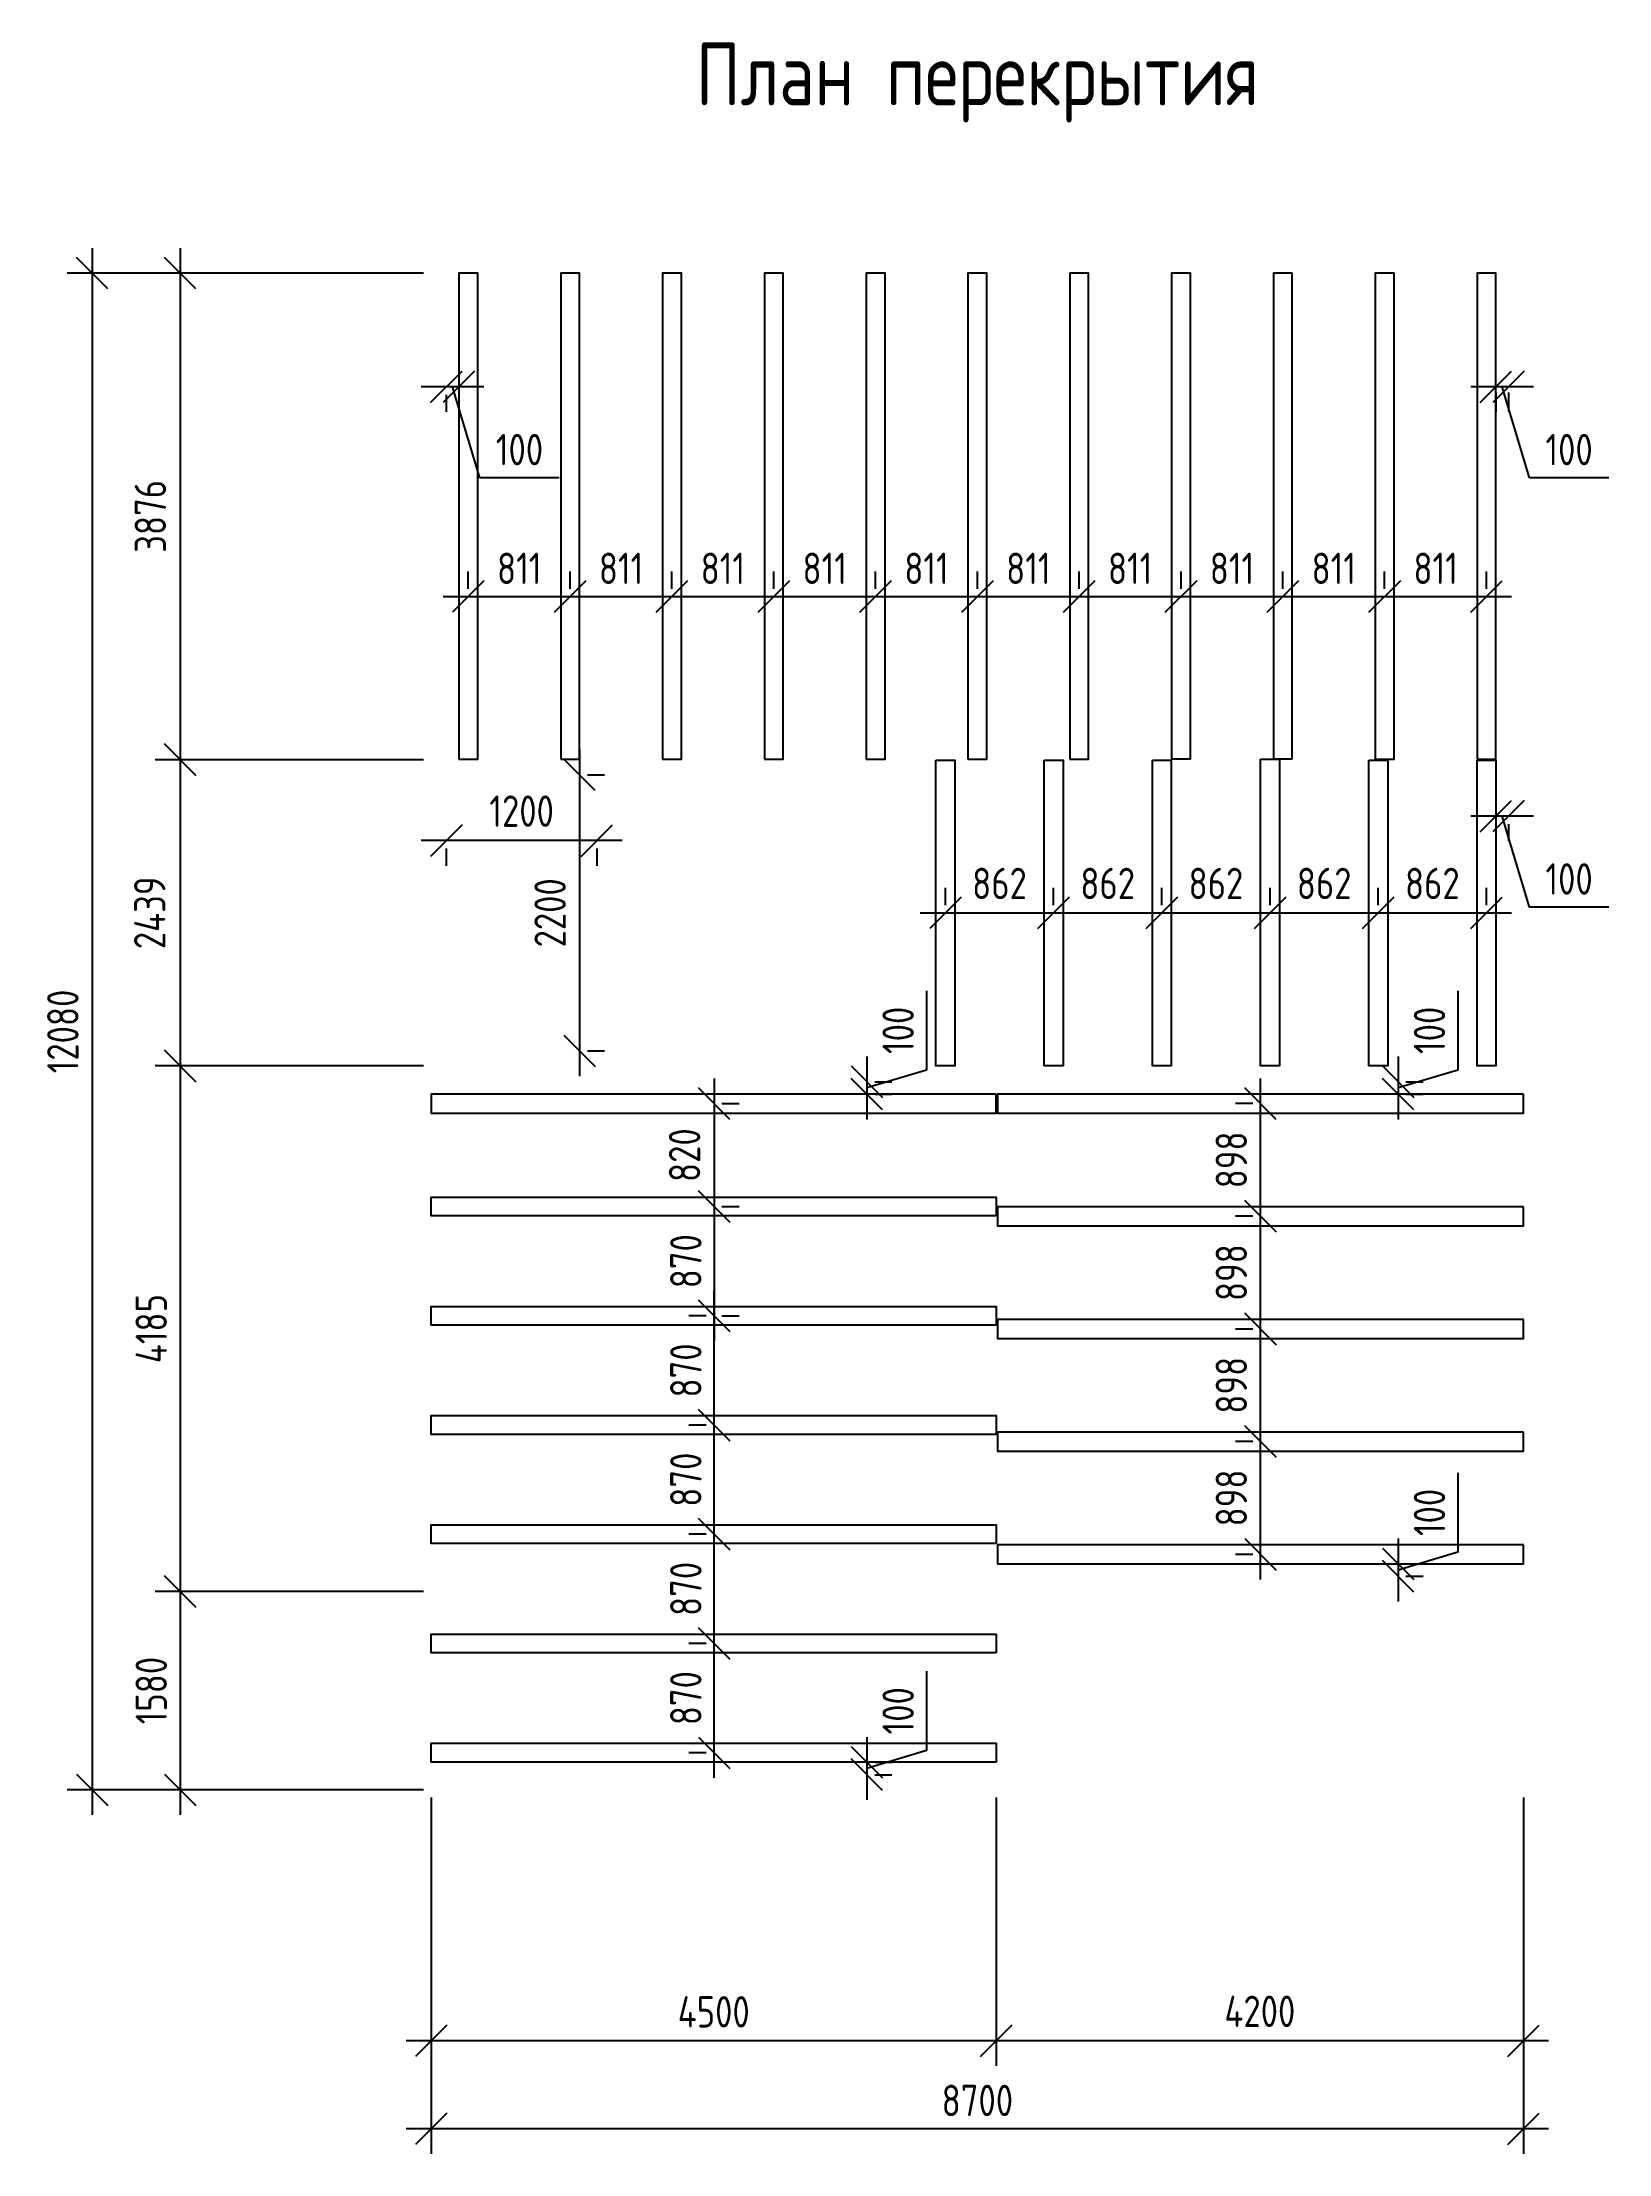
# Model space of a CAD drawing. Header units: millimetres. Extents: x 11188 to 23665, y 8713 to 25533.
import ezdxf

# ---------------------------------------------------------------- set-up
doc = ezdxf.new("R2010")
doc.units = ezdxf.units.MM
doc.layers.add('Перекрытия', color=7, linetype='Continuous')
doc.layers.add('СПДС_РАЗМЕРЫ', color=152, linetype='Continuous', lineweight=25)
doc.styles.add('ГОСТ 2.304', font='CS_Gost2304.shx')
doc.dimstyles.new('СПДС', dxfattribs={"dimscale": 100, "dimtxt": 2.5, "dimasz": 2.5, "dimexe": 2, "dimexo": 0.625, "dimgap": 1, "dimtad": 1, "dimdec": 0, "dimtxsty": 'ГОСТ 2.304', "dimblk": 'OBLIQUE', "dimblk1": 'OBLIQUE', "dimblk2": 'OBLIQUE', "dimcen": 2.5, "dimdle": 2, "dimadec": 0, "dimazin": 2, "dimtfac": 0.75, "dimtdec": 4, "dimtmove": 1, "dimatfit": 3, "dimfxl": 1, "dimtfill": 1, "dimtolj": 1, "dimarcsym": 1})

msp = doc.modelspace()

# ---------------------------------------------------------------- texts
at = {"ltscale": 100, "insert": (13936.2, 25529.4), "char_height": 500, "width": 9400, "attachment_point": 1, "style": 'ГОСТ 2.304'}
msp.add_mtext('\\pxqc;План перекрытия', dxfattribs=at)

# ---------------------------------------------------------------- blocks, each defined once
blk = doc.blocks.new('_Oblique')
at = {"color": 0, "linetype": 'ByBlock', "lineweight": -2}
blk.add_line((-0.5, -0.5), (0.5, 0.5), dxfattribs=at)
blk = doc.blocks.new('*D60')
at = {"layer": 'Defpoints', "color": 0, "ltscale": 100}
for p in [(14286, 23693), (11586, 11613), (14286, 11613)]:
    blk.add_point(p, dxfattribs=at)
at = {"layer": 'СПДС_РАЗМЕРЫ', "color": 0, "lineweight": -2, "ltscale": 100}
for p, q in [((11586, 23893), (11586, 11413)), ((14224, 23693), (11386, 23693)), ((14224, 11613), (11386, 11613))]:
    blk.add_line(p, q, dxfattribs=at)
at = {"layer": 'СПДС_РАЗМЕРЫ', "color": 0, "lineweight": -2, "ltscale": 100, "xscale": 250, "yscale": 250, "zscale": 250}
for p, rotation in [((11586, 23693), 90.00000000000001), ((11586, 11613), 270)]:
    blk.add_blockref('_Oblique', p, dxfattribs=dict(at, rotation=rotation))
at = {"layer": 'СПДС_РАЗМЕРЫ', "color": 0, "lineweight": 25, "ltscale": 100, "insert": (11352, 17653), "char_height": 250, "attachment_point": 5, "rotation": 90, "style": 'ГОСТ 2.304', "bg_fill": 3, "box_fill_scale": 1.1, "bg_fill_color": 256, "bg_fill_true_color": 13158600, "bg_fill_transparency": 0}
blk.add_mtext('\\A1;12080', dxfattribs=at)
blk = doc.blocks.new('*D61')
at = {"layer": 'Defpoints', "color": 0, "ltscale": 100}
for p in [(14286, 13193), (12286, 11613), (14286, 11613)]:
    blk.add_point(p, dxfattribs=at)
at = {"layer": 'СПДС_РАЗМЕРЫ', "color": 0, "lineweight": -2, "ltscale": 100}
for p, q in [((12286, 13393), (12286, 11413)), ((14224, 13193), (12086, 13193)), ((14224, 11613), (12086, 11613))]:
    blk.add_line(p, q, dxfattribs=at)
at = {"layer": 'СПДС_РАЗМЕРЫ', "color": 0, "lineweight": -2, "ltscale": 100, "xscale": 250, "yscale": 250, "zscale": 250}
for p, rotation in [((12286, 13193), 90), ((12286, 11613), 270)]:
    blk.add_blockref('_Oblique', p, dxfattribs=dict(at, rotation=rotation))
at = {"layer": 'СПДС_РАЗМЕРЫ', "color": 0, "lineweight": 25, "ltscale": 100, "insert": (12056, 12403), "char_height": 250, "attachment_point": 5, "rotation": 90, "style": 'ГОСТ 2.304', "bg_fill": 3, "box_fill_scale": 1.1, "bg_fill_color": 256, "bg_fill_true_color": 13158600, "bg_fill_transparency": 0}
blk.add_mtext('\\A1;1580', dxfattribs=at)
blk = doc.blocks.new('*D62')
at = {"layer": 'Defpoints', "color": 0, "ltscale": 100}
for p in [(14286, 17378), (12286, 13193), (14286, 13193)]:
    blk.add_point(p, dxfattribs=at)
at = {"layer": 'СПДС_РАЗМЕРЫ', "color": 0, "lineweight": -2, "ltscale": 100}
for p, q in [((12286, 17578), (12286, 12993)), ((14224, 17378), (12086, 17378)), ((14224, 13193), (12086, 13193))]:
    blk.add_line(p, q, dxfattribs=at)
at = {"layer": 'СПДС_РАЗМЕРЫ', "color": 0, "lineweight": -2, "ltscale": 100, "xscale": 250, "yscale": 250, "zscale": 250}
for p, rotation in [((12286, 17378), 90), ((12286, 13193), 270)]:
    blk.add_blockref('_Oblique', p, dxfattribs=dict(at, rotation=rotation))
at = {"layer": 'СПДС_РАЗМЕРЫ', "color": 0, "lineweight": 25, "ltscale": 100, "insert": (12056, 15286), "char_height": 250, "attachment_point": 5, "rotation": 90, "style": 'ГОСТ 2.304', "bg_fill": 3, "box_fill_scale": 1.1, "bg_fill_color": 256, "bg_fill_true_color": 13158600, "bg_fill_transparency": 0}
blk.add_mtext('\\A1;4185', dxfattribs=at)
blk = doc.blocks.new('*D63')
at = {"layer": 'Defpoints', "color": 0, "ltscale": 100}
for p in [(14286, 11613), (22986, 11613), (14286, 8913)]:
    blk.add_point(p, dxfattribs=at)
at = {"layer": 'СПДС_РАЗМЕРЫ', "color": 0, "lineweight": -2, "ltscale": 100}
for p, q in [((14286, 11551), (14286, 8713)), ((22986, 11551), (22986, 8713)), ((23186, 8913), (14086, 8913))]:
    blk.add_line(p, q, dxfattribs=at)
at = {"layer": 'СПДС_РАЗМЕРЫ', "color": 0, "lineweight": -2, "ltscale": 100, "xscale": 250, "yscale": 250, "zscale": 250, "rotation": 180}
blk.add_blockref('_Oblique', (14286, 8913), dxfattribs=at)
at = {"layer": 'СПДС_РАЗМЕРЫ', "color": 0, "lineweight": -2, "ltscale": 100, "xscale": 250, "yscale": 250, "zscale": 250}
blk.add_blockref('_Oblique', (22986, 8913), dxfattribs=at)
at = {"layer": 'СПДС_РАЗМЕРЫ', "color": 0, "lineweight": 25, "ltscale": 100, "insert": (18636, 9138), "char_height": 250, "attachment_point": 5, "style": 'ГОСТ 2.304', "bg_fill": 3, "box_fill_scale": 1.1, "bg_fill_color": 256, "bg_fill_true_color": 13158600, "bg_fill_transparency": 0}
blk.add_mtext('\\A1;8700', dxfattribs=at)
blk = doc.blocks.new('*D64')
at = {"layer": 'Defpoints', "color": 0, "ltscale": 100}
for p in [(14286, 11613), (18786, 11613), (14286, 9613)]:
    blk.add_point(p, dxfattribs=at)
at = {"layer": 'СПДС_РАЗМЕРЫ', "color": 0, "lineweight": -2, "ltscale": 100}
for p, q in [((14286, 11551), (14286, 9413)), ((18786, 11551), (18786, 9413)), ((18986, 9613), (14086, 9613))]:
    blk.add_line(p, q, dxfattribs=at)
at = {"layer": 'СПДС_РАЗМЕРЫ', "color": 0, "lineweight": -2, "ltscale": 100, "xscale": 250, "yscale": 250, "zscale": 250, "rotation": 180}
blk.add_blockref('_Oblique', (14286, 9613), dxfattribs=at)
at = {"layer": 'СПДС_РАЗМЕРЫ', "color": 0, "lineweight": -2, "ltscale": 100, "xscale": 250, "yscale": 250, "zscale": 250}
blk.add_blockref('_Oblique', (18786, 9613), dxfattribs=at)
at = {"layer": 'СПДС_РАЗМЕРЫ', "color": 0, "lineweight": 25, "ltscale": 100, "insert": (16536, 9844), "char_height": 250, "attachment_point": 5, "style": 'ГОСТ 2.304', "bg_fill": 3, "box_fill_scale": 1.1, "bg_fill_color": 256, "bg_fill_true_color": 13158600, "bg_fill_transparency": 0}
blk.add_mtext('\\A1;4500', dxfattribs=at)
blk = doc.blocks.new('*D65')
at = {"layer": 'Defpoints', "color": 0, "ltscale": 100}
for p in [(18786, 11613), (22986, 11613), (18786, 9613)]:
    blk.add_point(p, dxfattribs=at)
at = {"layer": 'СПДС_РАЗМЕРЫ', "color": 0, "lineweight": -2, "ltscale": 100}
for p, q in [((18786, 11551), (18786, 9413)), ((22986, 11551), (22986, 9413)), ((23186, 9613), (18586, 9613))]:
    blk.add_line(p, q, dxfattribs=at)
at = {"layer": 'СПДС_РАЗМЕРЫ', "color": 0, "lineweight": -2, "ltscale": 100, "xscale": 250, "yscale": 250, "zscale": 250, "rotation": 180}
blk.add_blockref('_Oblique', (18786, 9613), dxfattribs=at)
at = {"layer": 'СПДС_РАЗМЕРЫ', "color": 0, "lineweight": -2, "ltscale": 100, "xscale": 250, "yscale": 250, "zscale": 250}
blk.add_blockref('_Oblique', (22986, 9613), dxfattribs=at)
at = {"layer": 'СПДС_РАЗМЕРЫ', "color": 0, "lineweight": 25, "ltscale": 100, "insert": (20886, 9848), "char_height": 250, "attachment_point": 5, "style": 'ГОСТ 2.304', "bg_fill": 3, "box_fill_scale": 1.1, "bg_fill_color": 256, "bg_fill_true_color": 13158600, "bg_fill_transparency": 0}
blk.add_mtext('\\A1;4200', dxfattribs=at)
blk = doc.blocks.new('*D66')
at = {"layer": 'Defpoints', "color": 0, "ltscale": 100}
for p in [(14286, 19818), (12286, 17378), (14286, 17378)]:
    blk.add_point(p, dxfattribs=at)
at = {"layer": 'СПДС_РАЗМЕРЫ', "color": 0, "lineweight": -2, "ltscale": 100}
for p, q in [((12286, 20018), (12286, 17178)), ((14224, 19818), (12086, 19818)), ((14224, 17378), (12086, 17378))]:
    blk.add_line(p, q, dxfattribs=at)
at = {"layer": 'СПДС_РАЗМЕРЫ', "color": 0, "lineweight": -2, "ltscale": 100, "xscale": 250, "yscale": 250, "zscale": 250}
for p, rotation in [((12286, 19818), 90), ((12286, 17378), 270)]:
    blk.add_blockref('_Oblique', p, dxfattribs=dict(at, rotation=rotation))
at = {"layer": 'СПДС_РАЗМЕРЫ', "color": 0, "lineweight": 25, "ltscale": 100, "insert": (12044, 18598), "char_height": 250, "attachment_point": 5, "rotation": 90, "style": 'ГОСТ 2.304', "bg_fill": 3, "box_fill_scale": 1.1, "bg_fill_color": 256, "bg_fill_true_color": 13158600, "bg_fill_transparency": 0}
blk.add_mtext('\\A1;2439', dxfattribs=at)
blk = doc.blocks.new('*D67')
at = {"layer": 'Defpoints', "color": 0, "ltscale": 100}
for p in [(14286, 23693), (12286, 19818), (14286, 19818)]:
    blk.add_point(p, dxfattribs=at)
at = {"layer": 'СПДС_РАЗМЕРЫ', "color": 0, "lineweight": -2, "ltscale": 100}
for p, q in [((12286, 23893), (12286, 19618)), ((14224, 23693), (12086, 23693)), ((14224, 19818), (12086, 19818))]:
    blk.add_line(p, q, dxfattribs=at)
at = {"layer": 'СПДС_РАЗМЕРЫ', "color": 0, "lineweight": -2, "ltscale": 100, "xscale": 250, "yscale": 250, "zscale": 250}
for p, rotation in [((12286, 23693), 90), ((12286, 19818), 270)]:
    blk.add_blockref('_Oblique', p, dxfattribs=dict(at, rotation=rotation))
at = {"layer": 'СПДС_РАЗМЕРЫ', "color": 0, "lineweight": 25, "ltscale": 100, "insert": (12049, 21756), "char_height": 250, "attachment_point": 5, "rotation": 90, "style": 'ГОСТ 2.304', "bg_fill": 3, "box_fill_scale": 1.1, "bg_fill_color": 256, "bg_fill_true_color": 13158600, "bg_fill_transparency": 0}
blk.add_mtext('\\A1;3876', dxfattribs=at)
blk = doc.blocks.new('*D77')
at = {"layer": 'Defpoints', "color": 0, "ltscale": 100}
for p in [(14581, 21117), (15392, 21117), (15392, 21117)]:
    blk.add_point(p, dxfattribs=at)
at = {"layer": 'СПДС_РАЗМЕРЫ', "color": 0, "lineweight": -2, "ltscale": 100}
for p, q in [((14581, 21180), (14581, 21317)), ((15392, 21180), (15392, 21317)), ((14381, 21117), (15592, 21117))]:
    blk.add_line(p, q, dxfattribs=at)
at = {"layer": 'СПДС_РАЗМЕРЫ', "color": 0, "lineweight": -2, "ltscale": 100, "xscale": 250, "yscale": 250, "zscale": 250}
for p, rotation in [((14581, 21117), 180.0012803685752), ((15392, 21117), 0.001280368575193893)]:
    blk.add_blockref('_Oblique', p, dxfattribs=dict(at, rotation=rotation))
at = {"layer": 'СПДС_РАЗМЕРЫ', "color": 0, "ltscale": 100, "insert": (14987, 21342), "char_height": 250, "attachment_point": 5, "rotation": 0.0013, "style": 'ГОСТ 2.304', "bg_fill": 3, "box_fill_scale": 1.1, "bg_fill_color": 256, "bg_fill_true_color": 13158600, "bg_fill_transparency": 0}
blk.add_mtext('\\A1;811', dxfattribs=at)
blk = doc.blocks.new('*D78')
at = {"layer": 'Defpoints', "color": 0, "ltscale": 100}
for p in [(15392, 21117), (16203, 21117), (16203, 21117)]:
    blk.add_point(p, dxfattribs=at)
at = {"layer": 'СПДС_РАЗМЕРЫ', "color": 0, "lineweight": -2, "ltscale": 100}
for p, q in [((15392, 21180), (15392, 21317)), ((16203, 21180), (16203, 21317)), ((15192, 21117), (16403, 21117))]:
    blk.add_line(p, q, dxfattribs=at)
at = {"layer": 'СПДС_РАЗМЕРЫ', "color": 0, "lineweight": -2, "ltscale": 100, "xscale": 250, "yscale": 250, "zscale": 250}
for p, rotation in [((15392, 21117), 180.0012803685752), ((16203, 21117), 0.001280368575193893)]:
    blk.add_blockref('_Oblique', p, dxfattribs=dict(at, rotation=rotation))
at = {"layer": 'СПДС_РАЗМЕРЫ', "color": 0, "ltscale": 100, "insert": (15798, 21342), "char_height": 250, "attachment_point": 5, "rotation": 0.0013, "style": 'ГОСТ 2.304', "bg_fill": 3, "box_fill_scale": 1.1, "bg_fill_color": 256, "bg_fill_true_color": 13158600, "bg_fill_transparency": 0}
blk.add_mtext('\\A1;811', dxfattribs=at)
blk = doc.blocks.new('*D79')
at = {"layer": 'Defpoints', "color": 0, "ltscale": 100}
for p in [(16203, 21117), (17014, 21117), (17014, 21117)]:
    blk.add_point(p, dxfattribs=at)
at = {"layer": 'СПДС_РАЗМЕРЫ', "color": 0, "lineweight": -2, "ltscale": 100}
for p, q in [((16203, 21180), (16203, 21317)), ((17014, 21180), (17014, 21317)), ((16003, 21117), (17214, 21117))]:
    blk.add_line(p, q, dxfattribs=at)
at = {"layer": 'СПДС_РАЗМЕРЫ', "color": 0, "lineweight": -2, "ltscale": 100, "xscale": 250, "yscale": 250, "zscale": 250}
for p, rotation in [((16203, 21117), 180.0012803685752), ((17014, 21117), 0.00128036857519389)]:
    blk.add_blockref('_Oblique', p, dxfattribs=dict(at, rotation=rotation))
at = {"layer": 'СПДС_РАЗМЕРЫ', "color": 0, "ltscale": 100, "insert": (16609, 21342), "char_height": 250, "attachment_point": 5, "rotation": 0.0013, "style": 'ГОСТ 2.304', "bg_fill": 3, "box_fill_scale": 1.1, "bg_fill_color": 256, "bg_fill_true_color": 13158600, "bg_fill_transparency": 0}
blk.add_mtext('\\A1;811', dxfattribs=at)
blk = doc.blocks.new('*D80')
at = {"layer": 'Defpoints', "color": 0, "ltscale": 100}
for p in [(17014, 21117), (17825, 21117), (17825, 21117)]:
    blk.add_point(p, dxfattribs=at)
at = {"layer": 'СПДС_РАЗМЕРЫ', "color": 0, "lineweight": -2, "ltscale": 100}
for p, q in [((17014, 21180), (17014, 21317)), ((17825, 21180), (17825, 21317)), ((16814, 21117), (18025, 21117))]:
    blk.add_line(p, q, dxfattribs=at)
at = {"layer": 'СПДС_РАЗМЕРЫ', "color": 0, "lineweight": -2, "ltscale": 100, "xscale": 250, "yscale": 250, "zscale": 250}
for p, rotation in [((17014, 21117), 180.0012803685752), ((17825, 21117), 0.001280368575193887)]:
    blk.add_blockref('_Oblique', p, dxfattribs=dict(at, rotation=rotation))
at = {"layer": 'СПДС_РАЗМЕРЫ', "color": 0, "ltscale": 100, "insert": (17420, 21342), "char_height": 250, "attachment_point": 5, "rotation": 0.0013, "style": 'ГОСТ 2.304', "bg_fill": 3, "box_fill_scale": 1.1, "bg_fill_color": 256, "bg_fill_true_color": 13158600, "bg_fill_transparency": 0}
blk.add_mtext('\\A1;811', dxfattribs=at)
blk = doc.blocks.new('*D81')
at = {"layer": 'Defpoints', "color": 0, "ltscale": 100}
for p in [(17825, 21117), (18636, 21117), (18636, 21117)]:
    blk.add_point(p, dxfattribs=at)
at = {"layer": 'СПДС_РАЗМЕРЫ', "color": 0, "lineweight": -2, "ltscale": 100}
for p, q in [((17825, 21180), (17825, 21317)), ((18636, 21180), (18636, 21317)), ((17625, 21117), (18836, 21117))]:
    blk.add_line(p, q, dxfattribs=at)
at = {"layer": 'СПДС_РАЗМЕРЫ', "color": 0, "lineweight": -2, "ltscale": 100, "xscale": 250, "yscale": 250, "zscale": 250}
for p, rotation in [((17825, 21117), 180.0012803685752), ((18636, 21117), 0.001280368575193887)]:
    blk.add_blockref('_Oblique', p, dxfattribs=dict(at, rotation=rotation))
at = {"layer": 'СПДС_РАЗМЕРЫ', "color": 0, "ltscale": 100, "insert": (18231, 21342), "char_height": 250, "attachment_point": 5, "rotation": 0.0013, "style": 'ГОСТ 2.304', "bg_fill": 3, "box_fill_scale": 1.1, "bg_fill_color": 256, "bg_fill_true_color": 13158600, "bg_fill_transparency": 0}
blk.add_mtext('\\A1;811', dxfattribs=at)
blk = doc.blocks.new('*D82')
at = {"layer": 'Defpoints', "color": 0, "ltscale": 100}
for p in [(18636, 21117), (19447, 21117), (19447, 21117)]:
    blk.add_point(p, dxfattribs=at)
at = {"layer": 'СПДС_РАЗМЕРЫ', "color": 0, "lineweight": -2, "ltscale": 100}
for p, q in [((18636, 21180), (18636, 21317)), ((19447, 21180), (19447, 21317)), ((18436, 21117), (19647, 21117))]:
    blk.add_line(p, q, dxfattribs=at)
at = {"layer": 'СПДС_РАЗМЕРЫ', "color": 0, "lineweight": -2, "ltscale": 100, "xscale": 250, "yscale": 250, "zscale": 250}
for p, rotation in [((18636, 21117), 180.0012803685752), ((19447, 21117), 0.001280368575193887)]:
    blk.add_blockref('_Oblique', p, dxfattribs=dict(at, rotation=rotation))
at = {"layer": 'СПДС_РАЗМЕРЫ', "color": 0, "ltscale": 100, "insert": (19042, 21342), "char_height": 250, "attachment_point": 5, "rotation": 0.0013, "style": 'ГОСТ 2.304', "bg_fill": 3, "box_fill_scale": 1.1, "bg_fill_color": 256, "bg_fill_true_color": 13158600, "bg_fill_transparency": 0}
blk.add_mtext('\\A1;811', dxfattribs=at)
blk = doc.blocks.new('*D83')
at = {"layer": 'Defpoints', "color": 0, "ltscale": 100}
for p in [(19447, 21117), (20258, 21117), (20258, 21117)]:
    blk.add_point(p, dxfattribs=at)
at = {"layer": 'СПДС_РАЗМЕРЫ', "color": 0, "lineweight": -2, "ltscale": 100}
for p, q in [((19447, 21180), (19447, 21317)), ((20258, 21180), (20258, 21317)), ((19247, 21117), (20458, 21117))]:
    blk.add_line(p, q, dxfattribs=at)
at = {"layer": 'СПДС_РАЗМЕРЫ', "color": 0, "lineweight": -2, "ltscale": 100, "xscale": 250, "yscale": 250, "zscale": 250}
for p, rotation in [((19447, 21117), 180.0012803685752), ((20258, 21117), 0.001280368575193887)]:
    blk.add_blockref('_Oblique', p, dxfattribs=dict(at, rotation=rotation))
at = {"layer": 'СПДС_РАЗМЕРЫ', "color": 0, "ltscale": 100, "insert": (19853, 21342), "char_height": 250, "attachment_point": 5, "rotation": 0.0013, "style": 'ГОСТ 2.304', "bg_fill": 3, "box_fill_scale": 1.1, "bg_fill_color": 256, "bg_fill_true_color": 13158600, "bg_fill_transparency": 0}
blk.add_mtext('\\A1;811', dxfattribs=at)
blk = doc.blocks.new('*D84')
at = {"layer": 'Defpoints', "color": 0, "ltscale": 100}
for p in [(20258, 21117), (21069, 21117), (21069, 21117)]:
    blk.add_point(p, dxfattribs=at)
at = {"layer": 'СПДС_РАЗМЕРЫ', "color": 0, "lineweight": -2, "ltscale": 100}
for p, q in [((20258, 21180), (20258, 21317)), ((21069, 21180), (21069, 21317)), ((20058, 21117), (21269, 21117))]:
    blk.add_line(p, q, dxfattribs=at)
at = {"layer": 'СПДС_РАЗМЕРЫ', "color": 0, "lineweight": -2, "ltscale": 100, "xscale": 250, "yscale": 250, "zscale": 250}
for p, rotation in [((20258, 21117), 180.0012803685752), ((21069, 21117), 0.001280368575193887)]:
    blk.add_blockref('_Oblique', p, dxfattribs=dict(at, rotation=rotation))
at = {"layer": 'СПДС_РАЗМЕРЫ', "color": 0, "ltscale": 100, "insert": (20664, 21342), "char_height": 250, "attachment_point": 5, "rotation": 0.0013, "style": 'ГОСТ 2.304', "bg_fill": 3, "box_fill_scale": 1.1, "bg_fill_color": 256, "bg_fill_true_color": 13158600, "bg_fill_transparency": 0}
blk.add_mtext('\\A1;811', dxfattribs=at)
blk = doc.blocks.new('*D85')
at = {"layer": 'Defpoints', "color": 0, "ltscale": 100}
for p in [(21069, 21117), (21880, 21117), (21880, 21117)]:
    blk.add_point(p, dxfattribs=at)
at = {"layer": 'СПДС_РАЗМЕРЫ', "color": 0, "lineweight": -2, "ltscale": 100}
for p, q in [((21069, 21180), (21069, 21317)), ((21880, 21180), (21880, 21317)), ((20869, 21117), (22080, 21117))]:
    blk.add_line(p, q, dxfattribs=at)
at = {"layer": 'СПДС_РАЗМЕРЫ', "color": 0, "lineweight": -2, "ltscale": 100, "xscale": 250, "yscale": 250, "zscale": 250}
for p, rotation in [((21069, 21117), 180.0012803685752), ((21880, 21117), 0.001280368575193887)]:
    blk.add_blockref('_Oblique', p, dxfattribs=dict(at, rotation=rotation))
at = {"layer": 'СПДС_РАЗМЕРЫ', "color": 0, "ltscale": 100, "insert": (21475, 21342), "char_height": 250, "attachment_point": 5, "rotation": 0.0013, "style": 'ГОСТ 2.304', "bg_fill": 3, "box_fill_scale": 1.1, "bg_fill_color": 256, "bg_fill_true_color": 13158600, "bg_fill_transparency": 0}
blk.add_mtext('\\A1;811', dxfattribs=at)
blk = doc.blocks.new('*D86')
at = {"layer": 'Defpoints', "color": 0, "ltscale": 100}
for p in [(21880, 21117), (22691, 21117), (22691, 21117)]:
    blk.add_point(p, dxfattribs=at)
at = {"layer": 'СПДС_РАЗМЕРЫ', "color": 0, "lineweight": -2, "ltscale": 100}
for p, q in [((21880, 21180), (21880, 21317)), ((22691, 21180), (22691, 21317)), ((21680, 21117), (22891, 21117))]:
    blk.add_line(p, q, dxfattribs=at)
at = {"layer": 'СПДС_РАЗМЕРЫ', "color": 0, "lineweight": -2, "ltscale": 100, "xscale": 250, "yscale": 250, "zscale": 250}
for p, rotation in [((21880, 21117), 180.0012803685752), ((22691, 21117), 0.001280368575193887)]:
    blk.add_blockref('_Oblique', p, dxfattribs=dict(at, rotation=rotation))
at = {"layer": 'СПДС_РАЗМЕРЫ', "color": 0, "ltscale": 100, "insert": (22286, 21342), "char_height": 250, "attachment_point": 5, "rotation": 0.0013, "style": 'ГОСТ 2.304', "bg_fill": 3, "box_fill_scale": 1.1, "bg_fill_color": 256, "bg_fill_true_color": 13158600, "bg_fill_transparency": 0}
blk.add_mtext('\\A1;811', dxfattribs=at)
blk = doc.blocks.new('*D87')
at = {"layer": 'Defpoints', "color": 0, "ltscale": 100}
for p in [(14406, 19173), (14406, 19173), (15606, 19173)]:
    blk.add_point(p, dxfattribs=at)
at = {"layer": 'СПДС_РАЗМЕРЫ', "color": 0, "lineweight": -2, "ltscale": 100}
for p, q in [((15806, 19173), (14206, 19173)), ((14406, 19111), (14406, 18973)), ((15606, 19111), (15606, 18973))]:
    blk.add_line(p, q, dxfattribs=at)
at = {"layer": 'СПДС_РАЗМЕРЫ', "color": 0, "lineweight": -2, "ltscale": 100, "xscale": 250, "yscale": 250, "zscale": 250, "rotation": 180}
blk.add_blockref('_Oblique', (14406, 19173), dxfattribs=at)
at = {"layer": 'СПДС_РАЗМЕРЫ', "color": 0, "lineweight": -2, "ltscale": 100, "xscale": 250, "yscale": 250, "zscale": 250}
blk.add_blockref('_Oblique', (15606, 19173), dxfattribs=at)
at = {"layer": 'СПДС_РАЗМЕРЫ', "color": 0, "ltscale": 100, "insert": (15006, 19408), "char_height": 250, "attachment_point": 5, "style": 'ГОСТ 2.304', "bg_fill": 3, "box_fill_scale": 1.1, "bg_fill_color": 256, "bg_fill_true_color": 13158600, "bg_fill_transparency": 0}
blk.add_mtext('\\A1;1200', dxfattribs=at)
blk = doc.blocks.new('*D88')
at = {"layer": 'Defpoints', "color": 0, "ltscale": 100}
for p in [(15467, 19698), (15467, 17498), (15467, 17498)]:
    blk.add_point(p, dxfattribs=at)
at = {"layer": 'СПДС_РАЗМЕРЫ', "color": 0, "lineweight": -2, "ltscale": 100}
for p, q in [((15467, 19898), (15467, 17298)), ((15530, 19698), (15667, 19698)), ((15530, 17498), (15667, 17498))]:
    blk.add_line(p, q, dxfattribs=at)
at = {"layer": 'СПДС_РАЗМЕРЫ', "color": 0, "lineweight": -2, "ltscale": 100, "xscale": 250, "yscale": 250, "zscale": 250}
for p, rotation in [((15467, 19698), 90), ((15467, 17498), 270)]:
    blk.add_blockref('_Oblique', p, dxfattribs=dict(at, rotation=rotation))
at = {"layer": 'СПДС_РАЗМЕРЫ', "color": 0, "ltscale": 100, "insert": (15233, 18598), "char_height": 250, "attachment_point": 5, "rotation": 90, "style": 'ГОСТ 2.304', "bg_fill": 3, "box_fill_scale": 1.1, "bg_fill_color": 256, "bg_fill_true_color": 13158600, "bg_fill_transparency": 0}
blk.add_mtext('\\A1;2200', dxfattribs=at)
blk = doc.blocks.new('*D97')
at = {"layer": 'Defpoints', "color": 0, "ltscale": 100}
for p in [(18381, 18597), (19243, 18597), (19243, 18597)]:
    blk.add_point(p, dxfattribs=at)
at = {"layer": 'СПДС_РАЗМЕРЫ', "color": 0, "lineweight": -2, "ltscale": 100}
for p, q in [((18381, 18660), (18381, 18797)), ((19243, 18660), (19243, 18797)), ((18181, 18597), (19443, 18597))]:
    blk.add_line(p, q, dxfattribs=at)
at = {"layer": 'СПДС_РАЗМЕРЫ', "color": 0, "lineweight": -2, "ltscale": 100, "xscale": 250, "yscale": 250, "zscale": 250, "rotation": 180.0000000000002}
blk.add_blockref('_Oblique', (18381, 18597), dxfattribs=at)
at = {"layer": 'СПДС_РАЗМЕРЫ', "color": 0, "lineweight": -2, "ltscale": 100, "xscale": 250, "yscale": 250, "zscale": 250}
blk.add_blockref('_Oblique', (19243, 18597), dxfattribs=at)
at = {"layer": 'СПДС_РАЗМЕРЫ', "color": 0, "ltscale": 100, "insert": (18812, 18832), "char_height": 250, "attachment_point": 5, "style": 'ГОСТ 2.304', "bg_fill": 3, "box_fill_scale": 1.1, "bg_fill_color": 256, "bg_fill_true_color": 13158600, "bg_fill_transparency": 0}
blk.add_mtext('\\A1;862', dxfattribs=at)
blk = doc.blocks.new('*D98')
at = {"layer": 'Defpoints', "color": 0, "ltscale": 100}
for p in [(19243, 18597), (20105, 18597), (20105, 18597)]:
    blk.add_point(p, dxfattribs=at)
at = {"layer": 'СПДС_РАЗМЕРЫ', "color": 0, "lineweight": -2, "ltscale": 100}
for p, q in [((19243, 18660), (19243, 18797)), ((20105, 18660), (20105, 18797)), ((19043, 18597), (20305, 18597))]:
    blk.add_line(p, q, dxfattribs=at)
at = {"layer": 'СПДС_РАЗМЕРЫ', "color": 0, "lineweight": -2, "ltscale": 100, "xscale": 250, "yscale": 250, "zscale": 250, "rotation": 180.0000000000002}
blk.add_blockref('_Oblique', (19243, 18597), dxfattribs=at)
at = {"layer": 'СПДС_РАЗМЕРЫ', "color": 0, "lineweight": -2, "ltscale": 100, "xscale": 250, "yscale": 250, "zscale": 250}
blk.add_blockref('_Oblique', (20105, 18597), dxfattribs=at)
at = {"layer": 'СПДС_РАЗМЕРЫ', "color": 0, "ltscale": 100, "insert": (19674, 18832), "char_height": 250, "attachment_point": 5, "style": 'ГОСТ 2.304', "bg_fill": 3, "box_fill_scale": 1.1, "bg_fill_color": 256, "bg_fill_true_color": 13158600, "bg_fill_transparency": 0}
blk.add_mtext('\\A1;862', dxfattribs=at)
blk = doc.blocks.new('*D99')
at = {"layer": 'Defpoints', "color": 0, "ltscale": 100}
for p in [(20105, 18597), (20967, 18597), (20967, 18597)]:
    blk.add_point(p, dxfattribs=at)
at = {"layer": 'СПДС_РАЗМЕРЫ', "color": 0, "lineweight": -2, "ltscale": 100}
for p, q in [((20105, 18660), (20105, 18797)), ((20967, 18660), (20967, 18797)), ((19905, 18597), (21167, 18597))]:
    blk.add_line(p, q, dxfattribs=at)
at = {"layer": 'СПДС_РАЗМЕРЫ', "color": 0, "lineweight": -2, "ltscale": 100, "xscale": 250, "yscale": 250, "zscale": 250, "rotation": 180.0000000000002}
blk.add_blockref('_Oblique', (20105, 18597), dxfattribs=at)
at = {"layer": 'СПДС_РАЗМЕРЫ', "color": 0, "lineweight": -2, "ltscale": 100, "xscale": 250, "yscale": 250, "zscale": 250}
blk.add_blockref('_Oblique', (20967, 18597), dxfattribs=at)
at = {"layer": 'СПДС_РАЗМЕРЫ', "color": 0, "ltscale": 100, "insert": (20536, 18832), "char_height": 250, "attachment_point": 5, "style": 'ГОСТ 2.304', "bg_fill": 3, "box_fill_scale": 1.1, "bg_fill_color": 256, "bg_fill_true_color": 13158600, "bg_fill_transparency": 0}
blk.add_mtext('\\A1;862', dxfattribs=at)
blk = doc.blocks.new('*D100')
at = {"layer": 'Defpoints', "color": 0, "ltscale": 100}
for p in [(20967, 18597), (21829, 18597), (21829, 18597)]:
    blk.add_point(p, dxfattribs=at)
at = {"layer": 'СПДС_РАЗМЕРЫ', "color": 0, "lineweight": -2, "ltscale": 100}
for p, q in [((20967, 18660), (20967, 18797)), ((21829, 18660), (21829, 18797)), ((20767, 18597), (22029, 18597))]:
    blk.add_line(p, q, dxfattribs=at)
at = {"layer": 'СПДС_РАЗМЕРЫ', "color": 0, "lineweight": -2, "ltscale": 100, "xscale": 250, "yscale": 250, "zscale": 250, "rotation": 180.0000000000002}
blk.add_blockref('_Oblique', (20967, 18597), dxfattribs=at)
at = {"layer": 'СПДС_РАЗМЕРЫ', "color": 0, "lineweight": -2, "ltscale": 100, "xscale": 250, "yscale": 250, "zscale": 250}
blk.add_blockref('_Oblique', (21829, 18597), dxfattribs=at)
at = {"layer": 'СПДС_РАЗМЕРЫ', "color": 0, "ltscale": 100, "insert": (21398, 18832), "char_height": 250, "attachment_point": 5, "style": 'ГОСТ 2.304', "bg_fill": 3, "box_fill_scale": 1.1, "bg_fill_color": 256, "bg_fill_true_color": 13158600, "bg_fill_transparency": 0}
blk.add_mtext('\\A1;862', dxfattribs=at)
blk = doc.blocks.new('*D101')
at = {"layer": 'Defpoints', "color": 0, "ltscale": 100}
for p in [(21829, 18597), (22691, 18597), (22691, 18597)]:
    blk.add_point(p, dxfattribs=at)
at = {"layer": 'СПДС_РАЗМЕРЫ', "color": 0, "lineweight": -2, "ltscale": 100}
for p, q in [((21829, 18660), (21829, 18797)), ((22691, 18660), (22691, 18797)), ((21629, 18597), (22891, 18597))]:
    blk.add_line(p, q, dxfattribs=at)
at = {"layer": 'СПДС_РАЗМЕРЫ', "color": 0, "lineweight": -2, "ltscale": 100, "xscale": 250, "yscale": 250, "zscale": 250, "rotation": 180.0000000000002}
blk.add_blockref('_Oblique', (21829, 18597), dxfattribs=at)
at = {"layer": 'СПДС_РАЗМЕРЫ', "color": 0, "lineweight": -2, "ltscale": 100, "xscale": 250, "yscale": 250, "zscale": 250}
blk.add_blockref('_Oblique', (22691, 18597), dxfattribs=at)
at = {"layer": 'СПДС_РАЗМЕРЫ', "color": 0, "ltscale": 100, "insert": (22260, 18832), "char_height": 250, "attachment_point": 5, "style": 'ГОСТ 2.304', "bg_fill": 3, "box_fill_scale": 1.1, "bg_fill_color": 256, "bg_fill_true_color": 13158600, "bg_fill_transparency": 0}
blk.add_mtext('\\A1;862', dxfattribs=at)
blk = doc.blocks.new('*D128')
at = {"layer": 'Defpoints', "color": 0, "ltscale": 100}
for p in [(20891, 14386), (20891, 14386), (20891, 13488)]:
    blk.add_point(p, dxfattribs=at)
at = {"layer": 'СПДС_РАЗМЕРЫ', "color": 0, "lineweight": -2, "ltscale": 100}
for p, q in [((20891, 13288), (20891, 14586)), ((20829, 14386), (20691, 14386)), ((20829, 13488), (20691, 13488))]:
    blk.add_line(p, q, dxfattribs=at)
at = {"layer": 'СПДС_РАЗМЕРЫ', "color": 0, "lineweight": -2, "ltscale": 100, "xscale": 250, "yscale": 250, "zscale": 250}
for p, rotation in [((20891, 14386), 90), ((20891, 13488), 270)]:
    blk.add_blockref('_Oblique', p, dxfattribs=dict(at, rotation=rotation))
at = {"layer": 'СПДС_РАЗМЕРЫ', "color": 0, "ltscale": 100, "insert": (20659, 13937), "char_height": 250, "attachment_point": 5, "rotation": 90, "style": 'ГОСТ 2.304', "bg_fill": 3, "box_fill_scale": 1.1, "bg_fill_color": 256, "bg_fill_true_color": 13158600, "bg_fill_transparency": 0}
blk.add_mtext('\\A1;898', dxfattribs=at)
blk = doc.blocks.new('*D129')
at = {"layer": 'Defpoints', "color": 0, "ltscale": 100}
for p in [(20891, 15283), (20891, 15283), (20891, 14386)]:
    blk.add_point(p, dxfattribs=at)
at = {"layer": 'СПДС_РАЗМЕРЫ', "color": 0, "lineweight": -2, "ltscale": 100}
for p, q in [((20891, 14186), (20891, 15483)), ((20829, 15283), (20691, 15283)), ((20829, 14386), (20691, 14386))]:
    blk.add_line(p, q, dxfattribs=at)
at = {"layer": 'СПДС_РАЗМЕРЫ', "color": 0, "lineweight": -2, "ltscale": 100, "xscale": 250, "yscale": 250, "zscale": 250}
for p, rotation in [((20891, 15283), 90), ((20891, 14386), 270)]:
    blk.add_blockref('_Oblique', p, dxfattribs=dict(at, rotation=rotation))
at = {"layer": 'СПДС_РАЗМЕРЫ', "color": 0, "ltscale": 100, "insert": (20659, 14835), "char_height": 250, "attachment_point": 5, "rotation": 90, "style": 'ГОСТ 2.304', "bg_fill": 3, "box_fill_scale": 1.1, "bg_fill_color": 256, "bg_fill_true_color": 13158600, "bg_fill_transparency": 0}
blk.add_mtext('\\A1;898', dxfattribs=at)
blk = doc.blocks.new('*D130')
at = {"layer": 'Defpoints', "color": 0, "ltscale": 100}
for p in [(20891, 16181), (20891, 16181), (20891, 15283)]:
    blk.add_point(p, dxfattribs=at)
at = {"layer": 'СПДС_РАЗМЕРЫ', "color": 0, "lineweight": -2, "ltscale": 100}
for p, q in [((20891, 15083), (20891, 16381)), ((20829, 16181), (20691, 16181)), ((20829, 15283), (20691, 15283))]:
    blk.add_line(p, q, dxfattribs=at)
at = {"layer": 'СПДС_РАЗМЕРЫ', "color": 0, "lineweight": -2, "ltscale": 100, "xscale": 250, "yscale": 250, "zscale": 250}
for p, rotation in [((20891, 16181), 90), ((20891, 15283), 270)]:
    blk.add_blockref('_Oblique', p, dxfattribs=dict(at, rotation=rotation))
at = {"layer": 'СПДС_РАЗМЕРЫ', "color": 0, "ltscale": 100, "insert": (20659, 15732), "char_height": 250, "attachment_point": 5, "rotation": 90, "style": 'ГОСТ 2.304', "bg_fill": 3, "box_fill_scale": 1.1, "bg_fill_color": 256, "bg_fill_true_color": 13158600, "bg_fill_transparency": 0}
blk.add_mtext('\\A1;898', dxfattribs=at)
blk = doc.blocks.new('*D131')
at = {"layer": 'Defpoints', "color": 0, "ltscale": 100}
for p in [(20891, 17078), (20891, 17078), (20891, 16181)]:
    blk.add_point(p, dxfattribs=at)
at = {"layer": 'СПДС_РАЗМЕРЫ', "color": 0, "lineweight": -2, "ltscale": 100}
for p, q in [((20891, 15981), (20891, 17278)), ((20829, 17078), (20691, 17078)), ((20829, 16181), (20691, 16181))]:
    blk.add_line(p, q, dxfattribs=at)
at = {"layer": 'СПДС_РАЗМЕРЫ', "color": 0, "lineweight": -2, "ltscale": 100, "xscale": 250, "yscale": 250, "zscale": 250}
for p, rotation in [((20891, 17078), 90), ((20891, 16181), 270)]:
    blk.add_blockref('_Oblique', p, dxfattribs=dict(at, rotation=rotation))
at = {"layer": 'СПДС_РАЗМЕРЫ', "color": 0, "ltscale": 100, "insert": (20659, 16630), "char_height": 250, "attachment_point": 5, "rotation": 90, "style": 'ГОСТ 2.304', "bg_fill": 3, "box_fill_scale": 1.1, "bg_fill_color": 256, "bg_fill_true_color": 13158600, "bg_fill_transparency": 0}
blk.add_mtext('\\A1;898', dxfattribs=at)
blk = doc.blocks.new('*D151')
at = {"layer": 'Defpoints', "color": 0, "ltscale": 100}
for p in [(16539, 17078), (16539, 16258), (16539, 16258)]:
    blk.add_point(p, dxfattribs=at)
at = {"layer": 'СПДС_РАЗМЕРЫ', "color": 0, "lineweight": -2, "ltscale": 100}
for p, q in [((16539, 17278), (16539, 16058)), ((16601, 17078), (16739, 17078)), ((16601, 16258), (16739, 16258))]:
    blk.add_line(p, q, dxfattribs=at)
at = {"layer": 'СПДС_РАЗМЕРЫ', "color": 0, "lineweight": -2, "ltscale": 100, "xscale": 250, "yscale": 250, "zscale": 250}
for p, rotation in [((16539, 17078), 90), ((16539, 16258), 270)]:
    blk.add_blockref('_Oblique', p, dxfattribs=dict(at, rotation=rotation))
at = {"layer": 'СПДС_РАЗМЕРЫ', "color": 0, "ltscale": 100, "insert": (16304, 16668), "char_height": 250, "attachment_point": 5, "rotation": 90, "style": 'ГОСТ 2.304', "bg_fill": 3, "box_fill_scale": 1.1, "bg_fill_color": 256, "bg_fill_true_color": 13158600, "bg_fill_transparency": 0}
blk.add_mtext('\\A1;820', dxfattribs=at)
blk = doc.blocks.new('*D152')
at = {"layer": 'Defpoints', "color": 0, "ltscale": 100}
for p in [(16539, 16258), (16539, 15388), (16539, 15388)]:
    blk.add_point(p, dxfattribs=at)
at = {"layer": 'СПДС_РАЗМЕРЫ', "color": 0, "lineweight": -2, "ltscale": 100}
for p, q in [((16539, 16458), (16539, 15188)), ((16601, 16258), (16739, 16258)), ((16601, 15388), (16739, 15388))]:
    blk.add_line(p, q, dxfattribs=at)
at = {"layer": 'СПДС_РАЗМЕРЫ', "color": 0, "lineweight": -2, "ltscale": 100, "xscale": 250, "yscale": 250, "zscale": 250}
for p, rotation in [((16539, 16258), 90), ((16539, 15388), 270)]:
    blk.add_blockref('_Oblique', p, dxfattribs=dict(at, rotation=rotation))
at = {"layer": 'СПДС_РАЗМЕРЫ', "color": 0, "ltscale": 100, "insert": (16314, 15823), "char_height": 250, "attachment_point": 5, "rotation": 90, "style": 'ГОСТ 2.304', "bg_fill": 3, "box_fill_scale": 1.1, "bg_fill_color": 256, "bg_fill_true_color": 13158600, "bg_fill_transparency": 0}
blk.add_mtext('\\A1;870', dxfattribs=at)
blk = doc.blocks.new('*D153')
at = {"layer": 'Defpoints', "color": 0, "ltscale": 100}
for p in [(16539, 12778), (16539, 12778), (16539, 11908)]:
    blk.add_point(p, dxfattribs=at)
at = {"layer": 'СПДС_РАЗМЕРЫ', "color": 0, "lineweight": -2, "ltscale": 100}
for p, q in [((16539, 11708), (16539, 12978)), ((16476, 12778), (16339, 12778)), ((16476, 11908), (16339, 11908))]:
    blk.add_line(p, q, dxfattribs=at)
at = {"layer": 'СПДС_РАЗМЕРЫ', "color": 0, "lineweight": -2, "ltscale": 100, "xscale": 250, "yscale": 250, "zscale": 250}
for p, rotation in [((16539, 12778), 90), ((16539, 11908), 270)]:
    blk.add_blockref('_Oblique', p, dxfattribs=dict(at, rotation=rotation))
at = {"layer": 'СПДС_РАЗМЕРЫ', "color": 0, "ltscale": 100, "insert": (16314, 12343), "char_height": 250, "attachment_point": 5, "rotation": 90, "style": 'ГОСТ 2.304', "bg_fill": 3, "box_fill_scale": 1.1, "bg_fill_color": 256, "bg_fill_true_color": 13158600, "bg_fill_transparency": 0}
blk.add_mtext('\\A1;870', dxfattribs=at)
blk = doc.blocks.new('*D154')
at = {"layer": 'Defpoints', "color": 0, "ltscale": 100}
for p in [(16539, 13648), (16539, 13648), (16539, 12778)]:
    blk.add_point(p, dxfattribs=at)
at = {"layer": 'СПДС_РАЗМЕРЫ', "color": 0, "lineweight": -2, "ltscale": 100}
for p, q in [((16539, 12578), (16539, 13848)), ((16476, 13648), (16339, 13648)), ((16476, 12778), (16339, 12778))]:
    blk.add_line(p, q, dxfattribs=at)
at = {"layer": 'СПДС_РАЗМЕРЫ', "color": 0, "lineweight": -2, "ltscale": 100, "xscale": 250, "yscale": 250, "zscale": 250}
for p, rotation in [((16539, 13648), 90), ((16539, 12778), 270)]:
    blk.add_blockref('_Oblique', p, dxfattribs=dict(at, rotation=rotation))
at = {"layer": 'СПДС_РАЗМЕРЫ', "color": 0, "ltscale": 100, "insert": (16314, 13213), "char_height": 250, "attachment_point": 5, "rotation": 90, "style": 'ГОСТ 2.304', "bg_fill": 3, "box_fill_scale": 1.1, "bg_fill_color": 256, "bg_fill_true_color": 13158600, "bg_fill_transparency": 0}
blk.add_mtext('\\A1;870', dxfattribs=at)
blk = doc.blocks.new('*D155')
at = {"layer": 'Defpoints', "color": 0, "ltscale": 100}
for p in [(16539, 14518), (16539, 14518), (16539, 13648)]:
    blk.add_point(p, dxfattribs=at)
at = {"layer": 'СПДС_РАЗМЕРЫ', "color": 0, "lineweight": -2, "ltscale": 100}
for p, q in [((16539, 13448), (16539, 14718)), ((16476, 14518), (16339, 14518)), ((16476, 13648), (16339, 13648))]:
    blk.add_line(p, q, dxfattribs=at)
at = {"layer": 'СПДС_РАЗМЕРЫ', "color": 0, "lineweight": -2, "ltscale": 100, "xscale": 250, "yscale": 250, "zscale": 250}
for p, rotation in [((16539, 14518), 90), ((16539, 13648), 270)]:
    blk.add_blockref('_Oblique', p, dxfattribs=dict(at, rotation=rotation))
at = {"layer": 'СПДС_РАЗМЕРЫ', "color": 0, "ltscale": 100, "insert": (16314, 14083), "char_height": 250, "attachment_point": 5, "rotation": 90, "style": 'ГОСТ 2.304', "bg_fill": 3, "box_fill_scale": 1.1, "bg_fill_color": 256, "bg_fill_true_color": 13158600, "bg_fill_transparency": 0}
blk.add_mtext('\\A1;870', dxfattribs=at)
blk = doc.blocks.new('*D156')
at = {"layer": 'Defpoints', "color": 0, "ltscale": 100}
for p in [(16539, 15388), (16539, 15388), (16539, 14518)]:
    blk.add_point(p, dxfattribs=at)
at = {"layer": 'СПДС_РАЗМЕРЫ', "color": 0, "lineweight": -2, "ltscale": 100}
for p, q in [((16539, 14318), (16539, 15588)), ((16476, 15388), (16339, 15388)), ((16476, 14518), (16339, 14518))]:
    blk.add_line(p, q, dxfattribs=at)
at = {"layer": 'СПДС_РАЗМЕРЫ', "color": 0, "lineweight": -2, "ltscale": 100, "xscale": 250, "yscale": 250, "zscale": 250}
for p, rotation in [((16539, 15388), 90), ((16539, 14518), 270)]:
    blk.add_blockref('_Oblique', p, dxfattribs=dict(at, rotation=rotation))
at = {"layer": 'СПДС_РАЗМЕРЫ', "color": 0, "ltscale": 100, "insert": (16314, 14953), "char_height": 250, "attachment_point": 5, "rotation": 90, "style": 'ГОСТ 2.304', "bg_fill": 3, "box_fill_scale": 1.1, "bg_fill_color": 256, "bg_fill_true_color": 13158600, "bg_fill_transparency": 0}
blk.add_mtext('\\A1;870', dxfattribs=at)
blk = doc.blocks.new('*D193')
at = {"layer": 'Defpoints', "color": 0, "ltscale": 100}
for p in [(22766, 22805), (22766, 22788), (22866, 22805)]:
    blk.add_point(p, dxfattribs=at)
at = {"layer": 'СПДС_РАЗМЕРЫ', "color": 0, "lineweight": -2, "ltscale": 100}
for p, q in [((23066, 22788), (22566, 22788)), ((22766, 22743), (22766, 22588)), ((23034, 22063), (22816, 22788)), ((22866, 22743), (22866, 22588)), ((23665, 22063), (23034, 22063))]:
    blk.add_line(p, q, dxfattribs=at)
at = {"layer": 'СПДС_РАЗМЕРЫ', "color": 0, "lineweight": -2, "ltscale": 100, "xscale": 250, "yscale": 250, "zscale": 250}
blk.add_blockref('_Oblique', (22766, 22788), dxfattribs=at)
at = {"layer": 'СПДС_РАЗМЕРЫ', "color": 0, "lineweight": -2, "ltscale": 100, "xscale": 250, "yscale": 250, "zscale": 250, "rotation": 180}
blk.add_blockref('_Oblique', (22866, 22788), dxfattribs=at)
at = {"layer": 'СПДС_РАЗМЕРЫ', "color": 0, "ltscale": 100, "insert": (23349, 22288), "char_height": 250, "attachment_point": 5, "style": 'ГОСТ 2.304', "bg_fill": 3, "box_fill_scale": 1.1, "bg_fill_color": 256, "bg_fill_true_color": 13158600, "bg_fill_transparency": 0}
blk.add_mtext('\\A1;100', dxfattribs=at)
blk = doc.blocks.new('*D195')
at = {"layer": 'Defpoints', "color": 0, "ltscale": 100}
for p in [(14406, 22788), (14406, 22788), (14506, 22788)]:
    blk.add_point(p, dxfattribs=at)
at = {"layer": 'СПДС_РАЗМЕРЫ', "color": 0, "lineweight": -2, "ltscale": 100}
for p, q in [((14706, 22788), (14206, 22788)), ((14406, 22725), (14406, 22588)), ((14674, 22063), (14456, 22788)), ((14506, 22725), (14506, 22588)), ((15305, 22063), (14674, 22063))]:
    blk.add_line(p, q, dxfattribs=at)
at = {"layer": 'СПДС_РАЗМЕРЫ', "color": 0, "lineweight": -2, "ltscale": 100, "xscale": 250, "yscale": 250, "zscale": 250}
blk.add_blockref('_Oblique', (14406, 22788), dxfattribs=at)
at = {"layer": 'СПДС_РАЗМЕРЫ', "color": 0, "lineweight": -2, "ltscale": 100, "xscale": 250, "yscale": 250, "zscale": 250, "rotation": 180}
blk.add_blockref('_Oblique', (14506, 22788), dxfattribs=at)
at = {"layer": 'СПДС_РАЗМЕРЫ', "color": 0, "ltscale": 100, "insert": (14989, 22288), "char_height": 250, "attachment_point": 5, "style": 'ГОСТ 2.304', "bg_fill": 3, "box_fill_scale": 1.1, "bg_fill_color": 256, "bg_fill_true_color": 13158600, "bg_fill_transparency": 0}
blk.add_mtext('\\A1;100', dxfattribs=at)
blk = doc.blocks.new('*D197')
at = {"layer": 'Defpoints', "color": 0, "ltscale": 100}
for p in [(22766, 19368), (22766, 19368), (22866, 19368)]:
    blk.add_point(p, dxfattribs=at)
at = {"layer": 'СПДС_РАЗМЕРЫ', "color": 0, "lineweight": -2, "ltscale": 100}
for p, q in [((23066, 19368), (22566, 19368)), ((23034, 18643), (22816, 19368)), ((22766, 19305), (22766, 19168)), ((22866, 19305), (22866, 19168)), ((23665, 18643), (23034, 18643))]:
    blk.add_line(p, q, dxfattribs=at)
at = {"layer": 'СПДС_РАЗМЕРЫ', "color": 0, "lineweight": -2, "ltscale": 100, "xscale": 250, "yscale": 250, "zscale": 250}
for p, rotation in [((22766, 19368), 359.9981887937779), ((22866, 19368), 179.9981887937778)]:
    blk.add_blockref('_Oblique', p, dxfattribs=dict(at, rotation=rotation))
at = {"layer": 'СПДС_РАЗМЕРЫ', "color": 0, "ltscale": 100, "insert": (23349, 18868), "char_height": 250, "attachment_point": 5, "rotation": 359.9982, "style": 'ГОСТ 2.304', "bg_fill": 3, "box_fill_scale": 1.1, "bg_fill_color": 256, "bg_fill_true_color": 13158600, "bg_fill_transparency": 0}
blk.add_mtext('\\A1;100', dxfattribs=at)
blk = doc.blocks.new('*D202')
at = {"layer": 'Defpoints', "color": 0, "ltscale": 100}
for p in [(21987, 13413), (21987, 13313), (21987, 13313)]:
    blk.add_point(p, dxfattribs=at)
at = {"layer": 'СПДС_РАЗМЕРЫ', "color": 0, "lineweight": -2, "ltscale": 100}
for p, q in [((22462, 14137), (22462, 13506)), ((21987, 13613), (21987, 13113)), ((22462, 13506), (21987, 13363)), ((22049, 13413), (22187, 13413)), ((22049, 13313), (22187, 13313))]:
    blk.add_line(p, q, dxfattribs=at)
at = {"layer": 'СПДС_РАЗМЕРЫ', "color": 0, "lineweight": -2, "ltscale": 100, "xscale": 250, "yscale": 250, "zscale": 250}
for p, rotation in [((21987, 13413), 270), ((21987, 13313), 90)]:
    blk.add_blockref('_Oblique', p, dxfattribs=dict(at, rotation=rotation))
at = {"layer": 'СПДС_РАЗМЕРЫ', "color": 0, "ltscale": 100, "insert": (22237, 13822), "char_height": 250, "attachment_point": 5, "rotation": 90, "style": 'ГОСТ 2.304', "bg_fill": 3, "box_fill_scale": 1.1, "bg_fill_color": 256, "bg_fill_true_color": 13158600, "bg_fill_transparency": 0}
blk.add_mtext('\\A1;100', dxfattribs=at)
blk = doc.blocks.new('*D204')
at = {"layer": 'Defpoints', "color": 0, "ltscale": 100}
for p in [(17755, 17253), (17755, 17153), (17755, 17153)]:
    blk.add_point(p, dxfattribs=at)
at = {"layer": 'СПДС_РАЗМЕРЫ', "color": 0, "lineweight": -2, "ltscale": 100}
for p, q in [((18230, 17977), (18230, 17346)), ((17755, 17453), (17755, 16953)), ((18230, 17346), (17755, 17203)), ((17818, 17253), (17955, 17253)), ((17818, 17153), (17955, 17153))]:
    blk.add_line(p, q, dxfattribs=at)
at = {"layer": 'СПДС_РАЗМЕРЫ', "color": 0, "lineweight": -2, "ltscale": 100, "xscale": 250, "yscale": 250, "zscale": 250}
for p, rotation in [((17755, 17253), 270), ((17755, 17153), 90)]:
    blk.add_blockref('_Oblique', p, dxfattribs=dict(at, rotation=rotation))
at = {"layer": 'СПДС_РАЗМЕРЫ', "color": 0, "ltscale": 100, "insert": (18005, 17662), "char_height": 250, "attachment_point": 5, "rotation": 90, "style": 'ГОСТ 2.304', "bg_fill": 3, "box_fill_scale": 1.1, "bg_fill_color": 256, "bg_fill_true_color": 13158600, "bg_fill_transparency": 0}
blk.add_mtext('\\A1;100', dxfattribs=at)
blk = doc.blocks.new('*D205')
at = {"layer": 'Defpoints', "color": 0, "ltscale": 100}
for p in [(17755, 11833), (17755, 11733), (17755, 11733)]:
    blk.add_point(p, dxfattribs=at)
at = {"layer": 'СПДС_РАЗМЕРЫ', "color": 0, "lineweight": -2, "ltscale": 100}
for p, q in [((18230, 12557), (18230, 11926)), ((17755, 12033), (17755, 11533)), ((18230, 11926), (17755, 11783)), ((17818, 11833), (17955, 11833)), ((17818, 11733), (17955, 11733))]:
    blk.add_line(p, q, dxfattribs=at)
at = {"layer": 'СПДС_РАЗМЕРЫ', "color": 0, "lineweight": -2, "ltscale": 100, "xscale": 250, "yscale": 250, "zscale": 250}
for p, rotation in [((17755, 11833), 270), ((17755, 11733), 90)]:
    blk.add_blockref('_Oblique', p, dxfattribs=dict(at, rotation=rotation))
at = {"layer": 'СПДС_РАЗМЕРЫ', "color": 0, "ltscale": 100, "insert": (18005, 12242), "char_height": 250, "attachment_point": 5, "rotation": 90, "style": 'ГОСТ 2.304', "bg_fill": 3, "box_fill_scale": 1.1, "bg_fill_color": 256, "bg_fill_true_color": 13158600, "bg_fill_transparency": 0}
blk.add_mtext('\\A1;100', dxfattribs=at)
blk = doc.blocks.new('*D208')
at = {"layer": 'Defpoints', "color": 0, "ltscale": 100}
for p in [(21987, 17253), (21987, 17153), (21987, 17153)]:
    blk.add_point(p, dxfattribs=at)
at = {"layer": 'СПДС_РАЗМЕРЫ', "color": 0, "lineweight": -2, "ltscale": 100}
for p, q in [((22462, 17977), (22462, 17346)), ((21987, 17453), (21987, 16953)), ((22462, 17346), (21987, 17203)), ((22049, 17253), (22187, 17253)), ((22049, 17153), (22187, 17153))]:
    blk.add_line(p, q, dxfattribs=at)
at = {"layer": 'СПДС_РАЗМЕРЫ', "color": 0, "lineweight": -2, "ltscale": 100, "xscale": 250, "yscale": 250, "zscale": 250}
for p, rotation in [((21987, 17253), 270), ((21987, 17153), 90)]:
    blk.add_blockref('_Oblique', p, dxfattribs=dict(at, rotation=rotation))
at = {"layer": 'СПДС_РАЗМЕРЫ', "color": 0, "ltscale": 100, "insert": (22237, 17662), "char_height": 250, "attachment_point": 5, "rotation": 90, "style": 'ГОСТ 2.304', "bg_fill": 3, "box_fill_scale": 1.1, "bg_fill_color": 256, "bg_fill_true_color": 13158600, "bg_fill_transparency": 0}
blk.add_mtext('\\A1;100', dxfattribs=at)

# ---------------------------------------------------------------- dimensions: what is measured, and where the dimension line sits
at = {"layer": 'СПДС_РАЗМЕРЫ', "lineweight": 25, "ltscale": 100}
dim = msp.add_linear_dim(base=(11586.2, 11613.4), p1=(14286.2, 23693.4), p2=(14286.2, 11613.4), angle=270, dimstyle='СПДС', dxfattribs=at)
dim.commit()
dim.dimension.update_dxf_attribs({"geometry": '*D60', "text_midpoint": (11351.6, 17653.4)})

# ---------------------------------------------------------------- linework, layer by layer
at = {"layer": 'Перекрытия', "ltscale": 100}
for points in [[(14506.3, 19822.8), (14656.3, 19822.8), (14656.2, 23693.4), (14506.2, 23693.4)], [(15317.3, 19822.8), (15467.3, 19822.8), (15467.2, 23693.4), (15317.2, 23693.4)], [(16128.3, 19822.8), (16278.3, 19822.8), (16278.2, 23693.4), (16128.2, 23693.4)], [(16939.2, 19822.8), (17089.2, 19822.8), (17089.2, 23693.4), (16939.2, 23693.4)], [(17750.3, 19822.8), (17900.3, 19822.8), (17900.2, 23693.4), (17750.2, 23693.4)], [(18561.2, 19822.8), (18711.2, 19822.8), (18711.2, 23693.4), (18561.2, 23693.4)], [(19372.2, 19822.8), (19522.2, 19822.8), (19522.2, 23693.4), (19372.2, 23693.4)], [(20183.2, 19825.5), (20333.2, 19825.5), (20333.2, 23693.4), (20183.2, 23693.4)], [(20994.2, 19825), (21144.2, 19825), (21144.2, 23693.4), (20994.2, 23693.4)], [(21805.3, 19822.8), (21955.3, 19822.8), (21955.2, 23693.4), (21805.2, 23693.4)], [(22616.2, 19822.8), (22766.2, 19822.8), (22766.2, 23693.4), (22616.2, 23693.4)], [(18306.3, 19812.8), (18456.3, 19812.8), (18456.2, 17378.4), (18306.2, 17378.4)], [(19168.3, 19812.8), (19318.3, 19812.8), (19318.2, 17378.4), (19168.2, 17378.4)], [(20030.3, 19812.8), (20180.3, 19812.8), (20180.2, 17378.4), (20030.2, 17378.4)], [(20892.3, 19821), (21042.3, 19821), (21042.2, 17378.4), (20892.2, 17378.4)], [(21754.3, 19812.8), (21904.3, 19812.8), (21904.2, 17378.4), (21754.2, 17378.4)], [(22616.3, 19812.8), (22766.3, 19812.8), (22766.2, 17378.4), (22616.2, 17378.4)], [(22986.2, 17153.4), (18796.2, 17153.4), (18796.2, 17003.4), (22986.2, 17003.4)], [(22986.2, 16255.9), (18796.2, 16255.9), (18796.2, 16105.9), (22986.2, 16105.9)], [(22986.2, 15358.4), (18796.2, 15358.4), (18796.2, 15208.4), (22986.2, 15208.4)], [(22986.2, 14460.9), (18796.2, 14460.9), (18796.2, 14310.9), (22986.2, 14310.9)], [(22986.2, 13563.4), (18796.2, 13563.4), (18796.2, 13413.4), (22986.2, 13413.4)]]:
    msp.add_lwpolyline(points, close=True, dxfattribs=at)

msp.set_redraw_order([(e.dxf.handle, doc.entitydb.next_handle()) for e in msp.query("TEXT MTEXT ATTDEF DIMENSION ARC_DIMENSION")])  # texts and dimensions are drawn at this point

# ---------------------------------------------------------------- next in the draw order: dimensions: what is measured, and where the dimension line sits
at = {"layer": 'СПДС_РАЗМЕРЫ', "ltscale": 100}
for base, p1, p2, angle, picture, middle in [((22766.2, 22787.8), (22866.2, 22805.2), (22766.2, 22805.2), 180, '*D193', (23133.7, 22287.8)), ((15392.3, 21117.3), (14581.3, 21117.3), (15392.3, 21117.3), 0.00128, '*D77', (14986.8, 21342.3)), ((19243.3, 18597.2), (18381.3, 18597.2), (19243.3, 18597.2), 0, '*D97', (18812.3, 18831.9)), ((21986.6, 17153.4), (21986.6, 17253.4), (21986.6, 17153.4), 270, '*D208', (22236.6, 17445.9)), ((20891.2457521, 14385.8998812), (20891.2457521, 13488.3998812), (20891.2457521, 14385.8998812), 90, '*D128', (20659.0115001, 13937.1498812)), ((21986.6, 13313.4), (21986.6, 13413.4), (21986.6, 13313.4), 270, '*D202', (22236.6, 13605.9))]:
    dim = msp.add_linear_dim(base=base, p1=p1, p2=p2, angle=angle, dimstyle='СПДС', dxfattribs=at)
    dim.commit()
    dim.dimension.update_dxf_attribs({"geometry": picture, "text_midpoint": middle})
at = {"layer": 'СПДС_РАЗМЕРЫ', "lineweight": 25, "ltscale": 100}
dim = msp.add_linear_dim(base=(12286.2, 11613.4), p1=(14286.2, 13193.4), p2=(14286.2, 11613.4), angle=270, dimstyle='СПДС', dxfattribs=at)
dim.commit()
dim.dimension.update_dxf_attribs({"geometry": '*D61', "text_midpoint": (12056.1, 12403.4)})

# ---------------------------------------------------------------- next in the draw order: linework, layer by layer
at = {"layer": 'Перекрытия', "ltscale": 100}
for points in [[(18786.2, 12703.4), (14286.2, 12703.4), (14286.2, 12853.4), (18786.2, 12853.4)], [(18786.2, 11833.4), (14286.2, 11833.4), (14286.2, 11983.4), (18786.2, 11983.4)]]:
    msp.add_lwpolyline(points, close=True, dxfattribs=at)

# ---------------------------------------------------------------- next in the draw order: dimensions: what is measured, and where the dimension line sits
at = {"layer": 'СПДС_РАЗМЕРЫ', "ltscale": 100}
for base, p1, p2, angle, picture, middle in [((16203.3, 21117.3), (15392.3, 21117.3), (16203.3, 21117.3), 0.00128, '*D78', (15797.8, 21342.3)), ((20105.3, 18597.2), (19243.3, 18597.2), (20105.3, 18597.2), 0, '*D98', (19674.3, 18831.9)), ((20891.2457521, 15283.3998812), (20891.2457521, 14385.8998812), (20891.2457521, 15283.3998812), 90, '*D129', (20659.0115001, 14834.6498812))]:
    dim = msp.add_linear_dim(base=base, p1=p1, p2=p2, angle=angle, dimstyle='СПДС', dxfattribs=at)
    dim.commit()
    dim.dimension.update_dxf_attribs({"geometry": picture, "text_midpoint": middle})
at = {"layer": 'СПДС_РАЗМЕРЫ', "lineweight": 25, "ltscale": 100}
dim = msp.add_linear_dim(base=(12286.2, 13193.4), p1=(14286.2, 17378.4), p2=(14286.2, 13193.4), angle=270, dimstyle='СПДС', dxfattribs=at)
dim.commit()
dim.dimension.update_dxf_attribs({"geometry": '*D62', "text_midpoint": (12056.1, 15285.9)})
dim = msp.add_linear_dim(base=(14286.2, 8913.4), p1=(22986.2, 11613.4), p2=(14286.2, 11613.4), dimstyle='СПДС', dxfattribs=at)
dim.commit()
dim.dimension.update_dxf_attribs({"geometry": '*D63', "text_midpoint": (18636.2, 9138.4)})

# ---------------------------------------------------------------- next in the draw order: linework, layer by layer
at = {"layer": 'Перекрытия', "ltscale": 100}
for points in [[(18786.2, 16183.4), (14286.2, 16183.4), (14286.2, 16333.4), (18786.2, 16333.4)], [(18786.2, 15313.4), (14286.2, 15313.4), (14286.2, 15463.4), (18786.2, 15463.4)], [(18786.2, 14443.4), (14286.2, 14443.4), (14286.2, 14593.4), (18786.2, 14593.4)], [(18786.2, 13573.4), (14286.2, 13573.4), (14286.2, 13723.4), (18786.2, 13723.4)]]:
    msp.add_lwpolyline(points, close=True, dxfattribs=at)

# ---------------------------------------------------------------- next in the draw order: dimensions: what is measured, and where the dimension line sits
at = {"layer": 'СПДС_РАЗМЕРЫ', "ltscale": 100}
for base, p1, p2, angle, picture, middle in [((17014.3, 21117.3), (16203.3, 21117.3), (17014.3, 21117.3), 0.00128, '*D79', (16608.8, 21342.3)), ((20967.3, 18597.2), (20105.3, 18597.2), (20967.3, 18597.2), 0, '*D99', (20536.3, 18831.9)), ((20891.2457521, 16180.8998812), (20891.2457521, 15283.3998812), (20891.2457521, 16180.8998812), 90, '*D130', (20659.0115001, 15732.1498812)), ((16538.7, 12778.4), (16538.7, 11908.4), (16538.7, 12778.4), 90, '*D153', (16313.7, 12343.4))]:
    dim = msp.add_linear_dim(base=base, p1=p1, p2=p2, angle=angle, dimstyle='СПДС', dxfattribs=at)
    dim.commit()
    dim.dimension.update_dxf_attribs({"geometry": picture, "text_midpoint": middle})
at = {"layer": 'СПДС_РАЗМЕРЫ', "lineweight": 25, "ltscale": 100}
dim = msp.add_linear_dim(base=(12286.2, 17378.4), p1=(14286.2, 19817.8), p2=(14286.2, 17378.4), angle=270, dimstyle='СПДС', dxfattribs=at)
dim.commit()
dim.dimension.update_dxf_attribs({"geometry": '*D66', "text_midpoint": (12044.3, 18598.1)})
dim = msp.add_linear_dim(base=(14286.2, 9613.4), p1=(18786.2, 11613.4), p2=(14286.2, 11613.4), dimstyle='СПДС', dxfattribs=at)
dim.commit()
dim.dimension.update_dxf_attribs({"geometry": '*D64', "text_midpoint": (16536.2, 9843.6)})

# ---------------------------------------------------------------- next in the draw order: linework, layer by layer
at = {"layer": 'Перекрытия', "ltscale": 100}
msp.add_lwpolyline([(18786.2, 17153.4), (14286.2, 17153.4), (14286.2, 17003.4), (18786.2, 17003.4)], close=True, dxfattribs=at)

# ---------------------------------------------------------------- next in the draw order: dimensions: what is measured, and where the dimension line sits
at = {"layer": 'СПДС_РАЗМЕРЫ', "lineweight": 25, "ltscale": 100}
dim = msp.add_linear_dim(base=(12286.2, 19817.8), p1=(14286.2, 23693.4), p2=(14286.2, 19817.8), angle=270, dimstyle='СПДС', dxfattribs=at)
dim.commit()
dim.dimension.update_dxf_attribs({"geometry": '*D67', "text_midpoint": (12048.8, 21755.6)})
at = {"layer": 'СПДС_РАЗМЕРЫ', "ltscale": 100}
for base, p1, p2, angle, picture, middle in [((17825.3, 21117.3), (17014.3, 21117.3), (17825.3, 21117.3), 0.00128, '*D80', (17419.8, 21342.3)), ((21829.3, 18597.2), (20967.3, 18597.2), (21829.3, 18597.2), 0, '*D100', (21398.3, 18831.9)), ((20891.2457521, 17078.3998812), (20891.2457521, 16180.8998812), (20891.2457521, 17078.3998812), 90, '*D131', (20659.0115001, 16629.6498812)), ((16538.7, 13648.4), (16538.7, 12778.4), (16538.7, 13648.4), 90, '*D154', (16313.7, 13213.4)), ((17755.1, 11733.4), (17755.1, 11833.4), (17755.1, 11733.4), 270, '*D205', (18005.1, 12025.9))]:
    dim = msp.add_linear_dim(base=base, p1=p1, p2=p2, angle=angle, dimstyle='СПДС', dxfattribs=at)
    dim.commit()
    dim.dimension.update_dxf_attribs({"geometry": picture, "text_midpoint": middle})
at = {"layer": 'СПДС_РАЗМЕРЫ', "lineweight": 25, "ltscale": 100}
dim = msp.add_linear_dim(base=(18786.2, 9613.4), p1=(22986.2, 11613.4), p2=(18786.2, 11613.4), dimstyle='СПДС', dxfattribs=at)
dim.commit()
dim.dimension.update_dxf_attribs({"geometry": '*D65', "text_midpoint": (20886.2, 9848.1)})

# ---------------------------------------------------------------- next in the draw order: dimensions: what is measured, and where the dimension line sits
at = {"layer": 'СПДС_РАЗМЕРЫ', "ltscale": 100}
for base, p1, p2, angle, picture, middle in [((14406.2, 22787.8), (14506.3, 22787.8), (14406.2, 22787.8), 180, '*D195', (14773.8, 22287.8)), ((18636.3, 21117.3), (17825.3, 21117.3), (18636.3, 21117.3), 0.00128, '*D81', (18230.8, 21342.3)), ((14406.2, 19173.4), (15606.2, 19173.4), (14406.2, 19173.4), 180, '*D87', (15006.2, 19408.1)), ((22691.3, 18597.2), (21829.3, 18597.2), (22691.3, 18597.2), 0, '*D101', (22260.3, 18831.9)), ((17755.1, 17153.4), (17755.1, 17253.4), (17755.1, 17153.4), 270, '*D204', (18005.1, 17445.9)), ((16538.7, 16258.4), (16538.7, 17078.4), (16538.7, 16258.4), 270, '*D151', (16304.1, 16668.4)), ((16538.7, 14518.4), (16538.7, 13648.4), (16538.7, 14518.4), 90, '*D155', (16313.7, 14083.4))]:
    dim = msp.add_linear_dim(base=base, p1=p1, p2=p2, angle=angle, dimstyle='СПДС', dxfattribs=at)
    dim.commit()
    dim.dimension.update_dxf_attribs({"geometry": picture, "text_midpoint": middle})

# ---------------------------------------------------------------- next in the draw order: dimensions: what is measured, and where the dimension line sits
for base, p1, p2, angle, picture, middle in [((19447.3, 21117.3), (18636.3, 21117.3), (19447.3, 21117.3), 0.00128, '*D82', (19041.8, 21342.3)), ((15467.3, 17498.4), (15467.3, 19698.5), (15467.3, 17498.4), 270, '*D88', (15232.6, 18598.4)), ((22766.3, 19367.6), (22866.2, 19367.6), (22766.3, 19367.6), 179.99819, '*D197', (23133.8, 18867.5)), ((16538.7, 15388.4), (16538.7, 16258.4), (16538.7, 15388.4), 270, '*D152', (16313.7, 15823.4))]:
    dim = msp.add_linear_dim(base=base, p1=p1, p2=p2, angle=angle, dimstyle='СПДС', dxfattribs=at)
    dim.commit()
    dim.dimension.update_dxf_attribs({"geometry": picture, "text_midpoint": middle})

# ---------------------------------------------------------------- next in the draw order: dimensions: what is measured, and where the dimension line sits
for base, p1, p2, angle, picture, middle in [((20258.3, 21117.3), (19447.3, 21117.3), (20258.3, 21117.3), 0.00128, '*D83', (19852.8, 21342.3)), ((16538.7, 15388.4), (16538.7, 14518.4), (16538.7, 15388.4), 90, '*D156', (16313.7, 14953.4))]:
    dim = msp.add_linear_dim(base=base, p1=p1, p2=p2, angle=angle, dimstyle='СПДС', dxfattribs=at)
    dim.commit()
    dim.dimension.update_dxf_attribs({"geometry": picture, "text_midpoint": middle})

# ---------------------------------------------------------------- next in the draw order: dimensions: what is measured, and where the dimension line sits
dim = msp.add_linear_dim(base=(21069.3, 21117.3), p1=(20258.3, 21117.3), p2=(21069.3, 21117.3), angle=0.00128, dimstyle='СПДС', dxfattribs=at)
dim.commit()
dim.dimension.update_dxf_attribs({"geometry": '*D84', "text_midpoint": (20663.8, 21342.3)})

# ---------------------------------------------------------------- next in the draw order: dimensions: what is measured, and where the dimension line sits
dim = msp.add_linear_dim(base=(21880.3, 21117.3), p1=(21069.3, 21117.3), p2=(21880.3, 21117.3), angle=0.00128, dimstyle='СПДС', dxfattribs=at)
dim.commit()
dim.dimension.update_dxf_attribs({"geometry": '*D85', "text_midpoint": (21474.8, 21342.3)})

# ---------------------------------------------------------------- next in the draw order: dimensions: what is measured, and where the dimension line sits
dim = msp.add_linear_dim(base=(22691.3, 21117.3), p1=(21880.3, 21117.3), p2=(22691.3, 21117.3), angle=0.00128, dimstyle='СПДС', dxfattribs=at)
dim.commit()
dim.dimension.update_dxf_attribs({"geometry": '*D86', "text_midpoint": (22285.8, 21342.3)})

doc.saveas('drawing.dxf')
